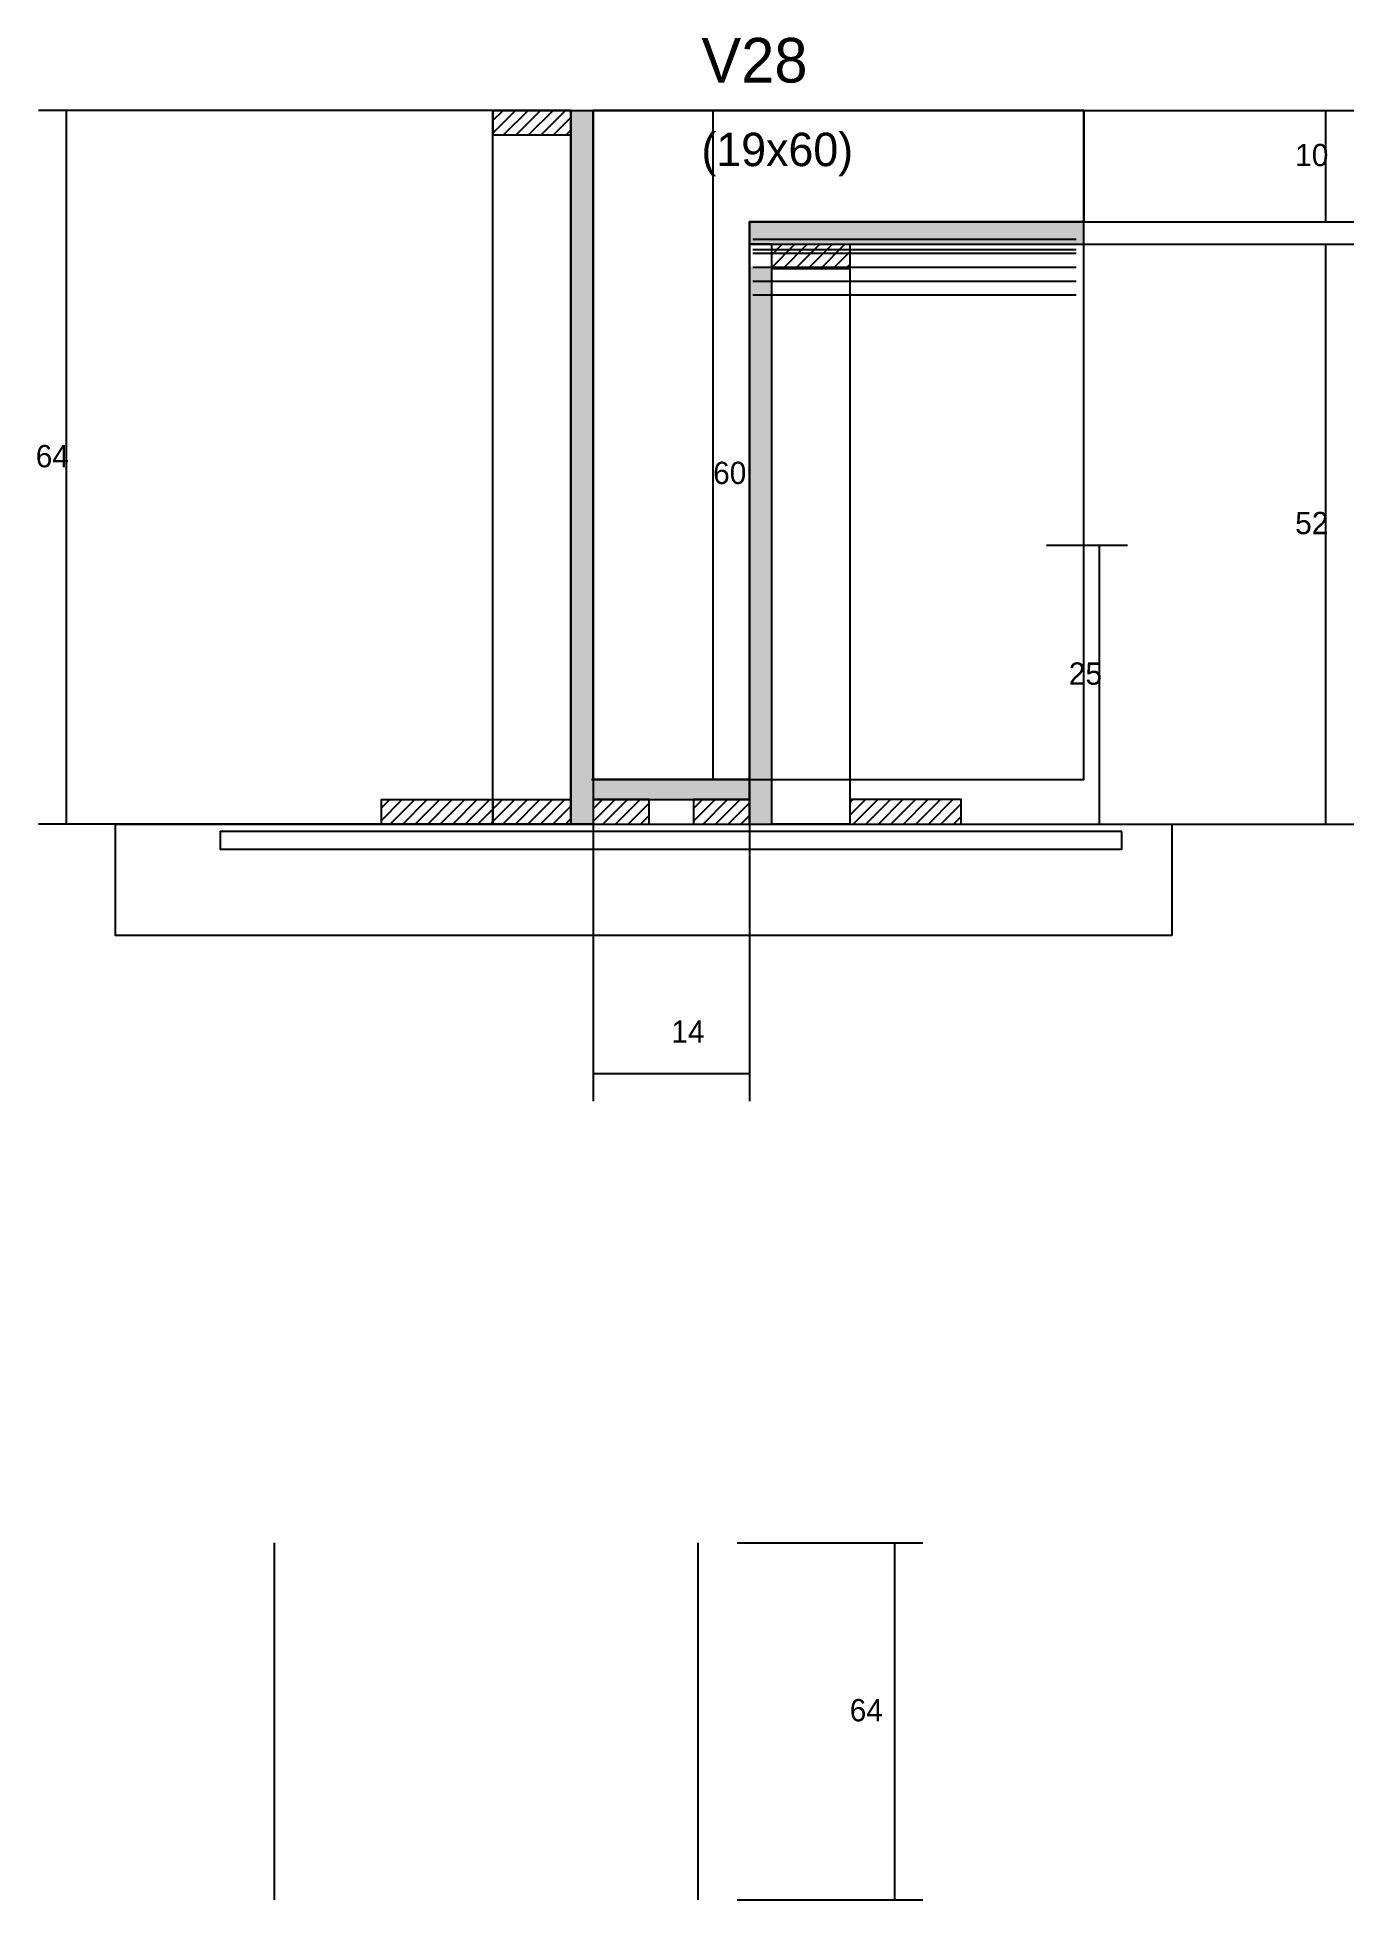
# Model space of a CAD drawing. Header units: metres. Extents: x -41 to 34800, y -36000 to 1848.
# Drawn here: x 29066 to 29302.1, y -20219.3 to -19885.3 of the extents above; entities that cross this region are included whole.
import ezdxf

# ---------------------------------------------------------------- set-up
doc = ezdxf.new("R2010")
doc.units = ezdxf.units.M
for name, color, linetype in [('CONCRETO', 251, 'Continuous'), ('COTA', 4, 'Continuous'), ('Cota Seção (2x)', 4, 'Continuous'), ('Hachura', 253, 'Continuous'), ('Madeira', 126, 'Continuous'), ('Painéis', 200, 'Continuous'), ('SARR_2.2x7', 40, 'Continuous'), ('SCO-___-LAJ', 4, 'Continuous'), ('Texto Seção', 7, 'Continuous')]:
    doc.layers.add(name, color=color, linetype=linetype)

msp = doc.modelspace()

# ---------------------------------------------------------------- texts
at = {"layer": 'COTA'}
for s, p in [('10', (29291.6, -19908.4)), ('64', (29065.7, -19962.4)), ('52', (29291.6, -19974.4)), ('25', (29251, -20001.4)), ('14', (29179.7, -20065.6)), ('64', (29211.7, -20187.3))]:
    msp.add_text(s, height=4, dxfattribs=at).set_placement(p)
at = {"layer": 'Cota Seção (2x)'}
msp.add_text('60', height=4, dxfattribs=at).set_placement((29187.2, -19965.4))
at = {"layer": 'Texto Seção'}
for s, height, p in [('V28', 8, (29185.1, -19893.4)), ('(19x60)', 6, (29185.1, -19908.4))]:
    msp.add_text(s, height=height, dxfattribs=at).set_placement(p)

# ---------------------------------------------------------------- hatches: boundary and pattern name
at = {"layer": 'Hachura'}
h = msp.add_hatch(dxfattribs=at)
h.set_pattern_fill('ANSI31', scale=0.5)
h.paths.add_polyline_path([(29147.7, -19898.4), (29147.7, -19902.8), (29147.7, -19902.8), (29161.7, -19902.8), (29161.7, -19902.8), (29161.7, -19898.4), (29161.7, -19898.4), (29147.7, -19898.4)])
h = msp.add_hatch(color=8, dxfattribs=at)
h.dxf.hatch_style = 1
h.paths.add_polyline_path([(29161.7, -19898.4), (29165.7, -19898.4), (29165.7, -19898.4), (29165.7, -20026.4), (29165.7, -20026.4), (29161.7, -20026.4), (29161.7, -20026.4), (29161.7, -19898.4)])
h = msp.add_hatch(color=8, dxfattribs=at)
h.dxf.hatch_style = 1
h.paths.add_polyline_path([(29253.7, -19922.4), (29253.7, -19918.4), (29253.7, -19918.4), (29193.7, -19918.4), (29193.7, -19918.4), (29193.7, -19922.4), (29193.7, -19922.4), (29253.7, -19922.4)])
h = msp.add_hatch(dxfattribs=at)
h.set_pattern_fill('ANSI31', scale=0.5)
h.paths.add_polyline_path([(29211.7, -19922.4), (29211.7, -19926.8), (29211.7, -19926.8), (29197.7, -19926.8), (29197.7, -19926.8), (29197.7, -19922.4), (29197.7, -19922.4), (29211.7, -19922.4)])
h = msp.add_hatch(color=8, dxfattribs=at)
h.dxf.hatch_style = 1
h.paths.add_polyline_path([(29197.7, -19926.4), (29193.7, -19926.4), (29193.7, -19926.4), (29193.7, -20026.4), (29193.7, -20026.4), (29197.7, -20026.4), (29197.7, -20026.4), (29197.7, -19926.4)])
h = msp.add_hatch(color=8, dxfattribs=at)
h.dxf.hatch_style = 1
h.paths.add_polyline_path([(29193.7, -20022), (29193.7, -20018.4), (29193.7, -20018.4), (29165.7, -20018.4), (29165.7, -20018.4), (29165.7, -20022), (29165.7, -20022), (29193.7, -20022)])
h = msp.add_hatch(dxfattribs=at)
h.set_pattern_fill('ANSI31', scale=0.5)
h.paths.add_polyline_path([(29127.7, -20026.4), (29127.7, -20022), (29127.7, -20022), (29147.7, -20022), (29147.7, -20022), (29147.7, -20026.4), (29147.7, -20026.4), (29127.7, -20026.4)])
h = msp.add_hatch(dxfattribs=at)
h.set_pattern_fill('ANSI31', scale=0.5)
h.paths.add_polyline_path([(29147.7, -20026.4), (29147.7, -20022), (29147.7, -20022), (29161.7, -20022), (29161.7, -20022), (29161.7, -20026.4), (29161.7, -20026.4), (29147.7, -20026.4)])
h = msp.add_hatch(dxfattribs=at)
h.set_pattern_fill('ANSI31', scale=0.5)
h.paths.add_polyline_path([(29175.7, -20026.4), (29175.7, -20022), (29175.7, -20022), (29165.7, -20022), (29165.7, -20022), (29165.7, -20026.4), (29165.7, -20026.4), (29175.7, -20026.4)])
h = msp.add_hatch(dxfattribs=at)
h.set_pattern_fill('ANSI31', scale=0.5)
h.paths.add_polyline_path([(29193.7, -20026.4), (29193.7, -20022), (29193.7, -20022), (29183.7, -20022), (29183.7, -20022), (29183.7, -20026.4), (29183.7, -20026.4), (29193.7, -20026.4)])
h = msp.add_hatch(dxfattribs=at)
h.set_pattern_fill('ANSI31', scale=0.5)
h.paths.add_polyline_path([(29231.7, -20026.4), (29231.7, -20022), (29231.7, -20022), (29211.7, -20022), (29211.7, -20022), (29211.7, -20026.4), (29211.7, -20026.4), (29231.7, -20026.4)])

# ---------------------------------------------------------------- linework, layer by layer
at = {"layer": 'CONCRETO'}
for points in [[(29165.7, -19918.4), (29165.7, -19898.4), (29253.7, -19898.4), (29253.7, -19918.4), (29193.7, -19918.4), (29193.7, -20018.4), (29165.7, -20018.4), (29165.7, -19918.4)], [(29165.7, -20018.4), (29253.7, -20018.4), (29253.7, -19898.4), (29165.7, -19898.4)]]:
    msp.add_lwpolyline(points, close=True, dxfattribs=at)
at = {"layer": 'COTA'}
for p, q in [((29147.7, -19898.4), (29066.2, -19898.4)), ((29071.2, -20026.4), (29071.2, -19898.4)), ((29253.7, -19898.4), (29302.1, -19898.4)), ((29297.1, -19918.4), (29297.1, -19898.4)), ((29253.7, -19918.4), (29302.1, -19918.4)), ((29253.7, -19922.4), (29302.1, -19922.4)), ((29297.1, -20026.4), (29297.1, -19922.4)), ((29247, -19976.4), (29261.5, -19976.4)), ((29256.5, -20026.4), (29256.5, -19976.4)), ((29127.7, -20026.4), (29066.2, -20026.4)), ((29165.7, -20026.4), (29165.7, -20076.1)), ((29193.7, -20026.4), (29193.7, -20076.1)), ((29231.7, -20026.4), (29302.1, -20026.4)), ((29231.7, -20026.4), (29261.5, -20026.4)), ((29165.7, -20071.1), (29193.7, -20071.1)), ((29191.5, -20155.3), (29224.8, -20155.3)), ((29219.8, -20219.3), (29219.8, -20155.3)), ((29191.5, -20219.3), (29224.8, -20219.3))]:
    msp.add_line(p, q, dxfattribs=at)
at = {"layer": 'Cota Seção (2x)'}
for p, q in [((29165.4, -19898.4), (29192.2, -19898.4)), ((29187.2, -20018.4), (29187.2, -19898.4)), ((29165.4, -20018.4), (29192.2, -20018.4))]:
    msp.add_line(p, q, dxfattribs=at)
at = {"layer": 'Madeira'}
for points in [[(29147.7, -19898.4), (29147.7, -19902.8), (29161.7, -19902.8), (29161.7, -19898.4)], [(29147.7, -19898.4), (29161.7, -19898.4), (29161.7, -20026.4), (29147.7, -20026.4)], [(29211.7, -19922.4), (29211.7, -19926.8), (29197.7, -19926.8), (29197.7, -19922.4)], [(29211.7, -20026.4), (29197.7, -20026.4), (29197.7, -19922.4), (29211.7, -19922.4)], [(29127.7, -20026.4), (29127.7, -20022), (29147.7, -20022), (29147.7, -20026.4)], [(29147.7, -20026.4), (29147.7, -20022), (29161.7, -20022), (29161.7, -20026.4)], [(29175.7, -20026.4), (29175.7, -20022), (29165.7, -20022), (29165.7, -20026.4)], [(29193.7, -20026.4), (29193.7, -20022), (29183.7, -20022), (29183.7, -20026.4)], [(29231.7, -20026.4), (29231.7, -20022), (29211.7, -20022), (29211.7, -20026.4)], [(29269.5, -20046.4), (29080, -20046.4), (29080, -20026.4), (29269.5, -20026.4)]]:
    msp.add_lwpolyline(points, close=True, dxfattribs=at)
at = {"layer": 'Painéis'}
for p, q in [((29193.7, -19918.4), (29253.7, -19918.4)), ((29193.7, -19922.4), (29193.7, -19918.4)), ((29253.7, -19922.4), (29253.7, -19918.4)), ((29193.7, -20026.4), (29193.7, -19922.4))]:
    msp.add_line(p, q, dxfattribs=at)
for points in [[(29161.7, -19898.4), (29165.7, -19898.4), (29165.7, -20026.4), (29161.7, -20026.4)], [(29253.7, -19922.4), (29253.7, -19918.4), (29193.7, -19918.4), (29193.7, -19922.4)], [(29197.7, -19922.4), (29193.7, -19922.4), (29193.7, -20026.4), (29197.7, -20026.4)], [(29193.7, -20022), (29193.7, -20018.4), (29165.7, -20018.4), (29165.7, -20022)]]:
    msp.add_lwpolyline(points, close=True, dxfattribs=at)
at = {"layer": 'SARR_2.2x7'}
for p, q in [((29194.3, -19921.5), (29252.3, -19921.5)), ((29194.3, -19923.33), (29252.3, -19923.33)), ((29194.3, -19924), (29252.3, -19924)), ((29194.3, -19926.5), (29252.3, -19926.5)), ((29194.3, -19929), (29252.3, -19929)), ((29194.3, -19931.5), (29252.3, -19931.5)), ((29108.5, -20219.3), (29108.5, -20155.3)), ((29184.5, -20219.3), (29184.5, -20155.3))]:
    msp.add_line(p, q, dxfattribs=at)
at = {"layer": 'SCO-___-LAJ'}
msp.add_lwpolyline([(29260.5, -20027.7), (29098.8, -20027.7), (29098.8, -20030.9), (29260.5, -20030.9)], close=True, dxfattribs=at)

msp.set_redraw_order([(e.dxf.handle, doc.entitydb.next_handle()) for e in msp.query("TEXT MTEXT ATTDEF DIMENSION ARC_DIMENSION")])  # texts and dimensions are drawn at this point

doc.saveas('drawing.dxf')
